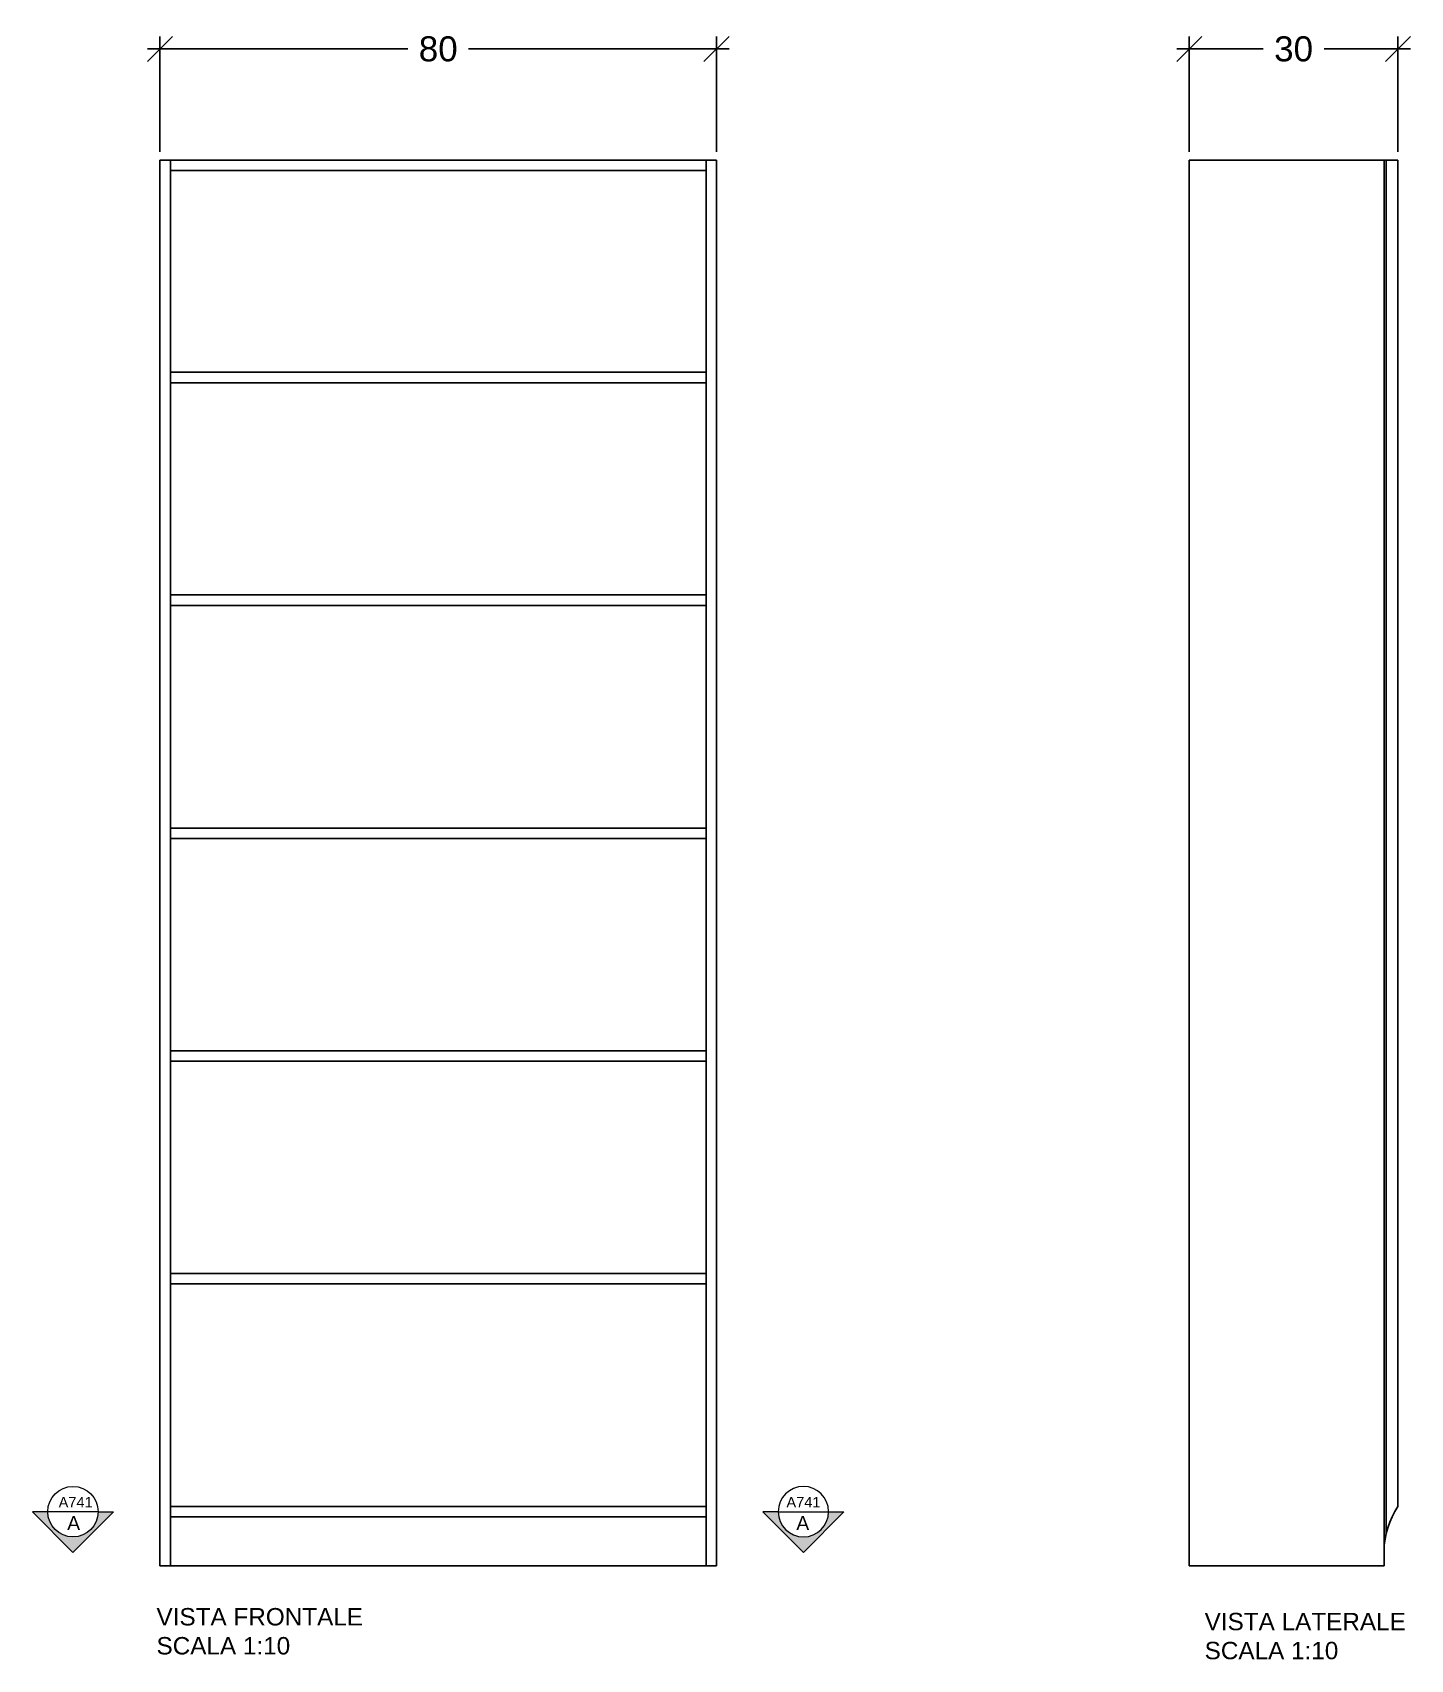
# Model space of a CAD drawing. Header units: millimetres. Extents: x 317 to 1254, y -31 to 529.
# Drawn here: x 317 to 515.1, y 200.8 to 434.6 of the extents above; entities that cross this region are included whole.
import ezdxf
from ezdxf.enums import TextEntityAlignment as Align

# ---------------------------------------------------------------- set-up
doc = ezdxf.new("R2010")
doc.units = ezdxf.units.MM
doc.linetypes.add('ACAD_ISO04W100', pattern=[30, 24, -3, 0, -3])
doc.layers.add('A-ANNO-SYMB', color=202, linetype='Continuous', lineweight=18)
doc.layers.add('ALTRE LINEE', color=70, linetype='Continuous')
doc.layers.add('SIMBOLI', color=201, linetype='ACAD_ISO04W100')
doc.styles.add('ARIAL', font='arial.ttf')
doc.styles.get("Standard").update_dxf_attribs({"font": 'arial.ttf'})
doc.dimstyles.new('TICK_36', dxfattribs={"dimtxt": 3.6, "dimasz": 3.6, "dimexe": 1.8, "dimexo": 1.2, "dimgap": 1.8, "dimtad": 0, "dimdec": 0, "dimzin": 0, "dimdsep": 46, "dimtxsty": 'ARIAL', "dimblk": 'OBLIQUE', "dimcen": 1.8, "dimdle": 1.8, "dimclrd": 3, "dimclre": 3, "dimclrt": 256, "dimadec": 0, "dimazin": 0, "dimtfac": 1, "dimtdec": 0, "dimtmove": 1, "dimatfit": 3, "dimldrblk": 'OPEN90', "dimfxl": 1, "dimtfill": 1, "dimtolj": 1, "dimtzin": 0, "dimarcsym": 0})

msp = doc.modelspace()

# ---------------------------------------------------------------- texts
at = {"char_height": 2.5, "attachment_point": 1}
for s, insert in [('VISTA FRONTALE\\PSCALA 1:10', (334.81, 208.16)), ('VISTA LATERALE\\PSCALA 1:10', (485.48, 207.47))]:
    msp.add_mtext_dynamic_manual_height_columns(s, width=41.2234, gutter_width=12.5, heights=[0], dxfattribs=dict(at, insert=insert))

# ---------------------------------------------------------------- blocks, each defined once
blk = doc.blocks.new('_Oblique')
at = {"color": 0, "linetype": 'ByBlock', "lineweight": -2}
blk.add_line((-0.5, -0.5), (0.5, 0.5), dxfattribs=at)
blk = doc.blocks.new('*D8')
at = {"layer": 'ALTRE LINEE', "color": 3, "lineweight": -2, "transparency": 16777216}
for p, q in [((335.31, 417.45), (335.31, 434.01)), ((415.31, 417.45), (415.31, 434.01)), ((333.51, 432.21), (370.93, 432.21)), ((417.11, 432.21), (379.68, 432.21))]:
    blk.add_line(p, q, dxfattribs=at)
at = {"layer": 'Defpoints', "color": 0, "transparency": 16777216}
for p in [(415.31, 432.21), (335.31, 416.25), (415.31, 416.25)]:
    blk.add_point(p, dxfattribs=at)
at = {"layer": 'ALTRE LINEE', "color": 3, "lineweight": -2, "transparency": 16777216, "xscale": 3.6, "yscale": 3.6, "zscale": 3.6, "rotation": 180}
blk.add_blockref('_Oblique', (335.31, 432.21), dxfattribs=at)
at = {"layer": 'ALTRE LINEE', "color": 3, "lineweight": -2, "transparency": 16777216, "xscale": 3.6, "yscale": 3.6, "zscale": 3.6}
blk.add_blockref('_Oblique', (415.31, 432.21), dxfattribs=at)
at = {"layer": 'ALTRE LINEE', "transparency": 16777216, "insert": (375.31, 432.21), "char_height": 3.6, "attachment_point": 5, "style": 'ARIAL', "bg_fill": 3, "box_fill_scale": 1.1, "bg_fill_color": 256, "bg_fill_true_color": 13158600, "bg_fill_transparency": 0}
blk.add_mtext('\\A1;80', dxfattribs=at)
blk = doc.blocks.new('_Open90')
at = {"color": 0, "linetype": 'ByBlock', "lineweight": -2}
for p, q in [((0, 0), (-1, 0)), ((-0.5, 0.5), (0, 0)), ((0, 0), (-0.5, -0.5))]:
    blk.add_line(p, q, dxfattribs=at)
blk = doc.blocks.new('SYMBOL')
at = {"layer": 'A-ANNO-SYMB', "linetype": 'Continuous', "lineweight": 20}
h = blk.add_hatch(color=256, dxfattribs=at)
h.dxf.hatch_style = 1
h.paths.add_polyline_path([(11.206, 4.948), (11.316, 4.948, -1), (11.678, 4.948), (11.788, 4.948), (11.497, 5.241)])
at = {"linetype": 'Continuous', "lineweight": 20}
blk.add_line((11.316, 4.948), (11.678, 4.948), dxfattribs=at)
at = {"layer": 'A-ANNO-SYMB', "linetype": 'Continuous', "lineweight": 20}
for p, q in [((11.206, 4.948), (11.497, 5.241)), ((11.788, 4.948), (11.497, 5.241)), ((11.316, 4.948), (11.206, 4.948)), ((11.678, 4.948), (11.788, 4.948))]:
    blk.add_line(p, q, dxfattribs=at)
blk.add_circle((11.497, 4.948), 0.181, dxfattribs=at)
for tag, p in [('TAVOLA', (11.497, 5.08)), ('SEZIONE', (11.497, 4.918))]:
    blk.add_attdef(tag, text='', height=0.1, dxfattribs=at).set_placement(p, align=Align.TOP_CENTER)
blk = doc.blocks.new('*D9')
at = {"layer": 'ALTRE LINEE', "color": 3, "lineweight": -2, "transparency": 16777216}
for p, q in [((483.27, 417.45), (483.27, 434.01)), ((513.27, 417.45), (513.27, 434.01)), ((481.47, 432.21), (493.9, 432.21)), ((515.07, 432.21), (502.64, 432.21))]:
    blk.add_line(p, q, dxfattribs=at)
at = {"layer": 'Defpoints', "color": 0, "transparency": 16777216}
for p in [(513.27, 432.21), (483.27, 416.25), (513.27, 416.25)]:
    blk.add_point(p, dxfattribs=at)
at = {"layer": 'ALTRE LINEE', "color": 3, "lineweight": -2, "transparency": 16777216, "xscale": 3.6, "yscale": 3.6, "zscale": 3.6, "rotation": 180}
blk.add_blockref('_Oblique', (483.27, 432.21), dxfattribs=at)
at = {"layer": 'ALTRE LINEE', "color": 3, "lineweight": -2, "transparency": 16777216, "xscale": 3.6, "yscale": 3.6, "zscale": 3.6}
blk.add_blockref('_Oblique', (513.27, 432.21), dxfattribs=at)
at = {"layer": 'ALTRE LINEE', "transparency": 16777216, "insert": (498.27, 432.21), "char_height": 3.6, "attachment_point": 5, "style": 'ARIAL', "bg_fill": 3, "box_fill_scale": 1.1, "bg_fill_color": 256, "bg_fill_true_color": 13158600, "bg_fill_transparency": 0}
blk.add_mtext('\\A1;30', dxfattribs=at)

# ---------------------------------------------------------------- linework, layer by layer
at = {"layer": 'ALTRE LINEE'}
for p, q in [((335.31, 416.25), (415.31, 416.25)), ((335.31, 214.25), (335.31, 416.25)), ((336.81, 214.25), (336.81, 416.25)), ((413.81, 416.25), (413.81, 214.25)), ((415.31, 416.25), (415.31, 214.25)), ((483.27, 416.25), (513.27, 416.25)), ((483.27, 214.25), (483.27, 416.25)), ((511.27, 214.25), (511.27, 416.25)), ((511.57, 218.87), (511.57, 416.25)), ((513.27, 222.75), (513.27, 416.25)), ((336.81, 414.75), (413.81, 414.75)), ((336.81, 385.75), (413.81, 385.75)), ((336.81, 384.25), (413.81, 384.25)), ((336.81, 353.75), (413.81, 353.75)), ((336.81, 352.25), (413.81, 352.25)), ((336.81, 320.25), (413.81, 320.25)), ((336.81, 318.75), (413.81, 318.75)), ((336.81, 288.25), (413.81, 288.25)), ((336.81, 286.75), (413.81, 286.75)), ((336.81, 256.25), (413.81, 256.25)), ((336.81, 254.75), (413.81, 254.75)), ((336.81, 222.75), (413.81, 222.75)), ((336.81, 221.25), (413.81, 221.25)), ((511.27, 214.25), (511.27, 216.37)), ((415.31, 214.25), (335.31, 214.25)), ((483.27, 214.25), (511.27, 214.25))]:
    msp.add_line(p, q, dxfattribs=at)
msp.add_arc((522.84, 216.25), 11.57, 145.7964, 179.4301, dxfattribs=at)

# ---------------------------------------------------------------- block references
at = {"layer": 'SIMBOLI', "linetype": 'Continuous', "lineweight": 20}
ref = msp.add_blockref('SYMBOL', (552.74, 320.97), dxfattribs=dict(at, xscale=20, yscale=20, zscale=20, rotation=180))
ref.add_attrib('SEZIONE', 'A', dxfattribs={"layer": '0', "linetype": 'Continuous', "lineweight": 20, "height": 2, "style": 'ARIAL'}).set_placement((322.9, 221.37), align=Align.TOP_CENTER)
ref.add_attrib('TAVOLA', 'A741', dxfattribs={"layer": '0', "linetype": 'Continuous', "lineweight": 20, "height": 1.5, "style": 'ARIAL'}).set_placement((323.19, 224.12), align=Align.TOP_CENTER)
ref = msp.add_blockref('SYMBOL', (197.87, 320.97), dxfattribs=dict(at, xscale=-20, yscale=20, zscale=20, rotation=180))
ref.add_attrib('SEZIONE', 'A', dxfattribs={"layer": '0', "linetype": 'Continuous', "lineweight": 20, "height": 2, "style": 'ARIAL'}).set_placement((427.71, 221.37), align=Align.TOP_CENTER)
ref.add_attrib('TAVOLA', 'A741', dxfattribs={"layer": '0', "linetype": 'Continuous', "lineweight": 20, "height": 1.5, "style": 'ARIAL'}).set_placement((427.81, 224.12), align=Align.TOP_CENTER)

msp.set_redraw_order([(e.dxf.handle, doc.entitydb.next_handle()) for e in msp.query("TEXT MTEXT ATTDEF DIMENSION ARC_DIMENSION")])  # texts and dimensions are drawn at this point

# ---------------------------------------------------------------- next in the draw order: dimensions: what is measured, and where the dimension line sits
at = {"layer": 'ALTRE LINEE'}
for base, p1, p2, picture, middle in [((415.31, 432.21), (335.31, 416.25), (415.31, 416.25), '*D8', (375.31, 432.21)), ((513.27, 432.21), (483.27, 416.25), (513.27, 416.25), '*D9', (498.27, 432.21))]:
    dim = msp.add_linear_dim(base=base, p1=p1, p2=p2, dimstyle='TICK_36', dxfattribs=at)
    dim.commit()
    dim.dimension.update_dxf_attribs({"geometry": picture, "text_midpoint": middle})

doc.saveas('drawing.dxf')
